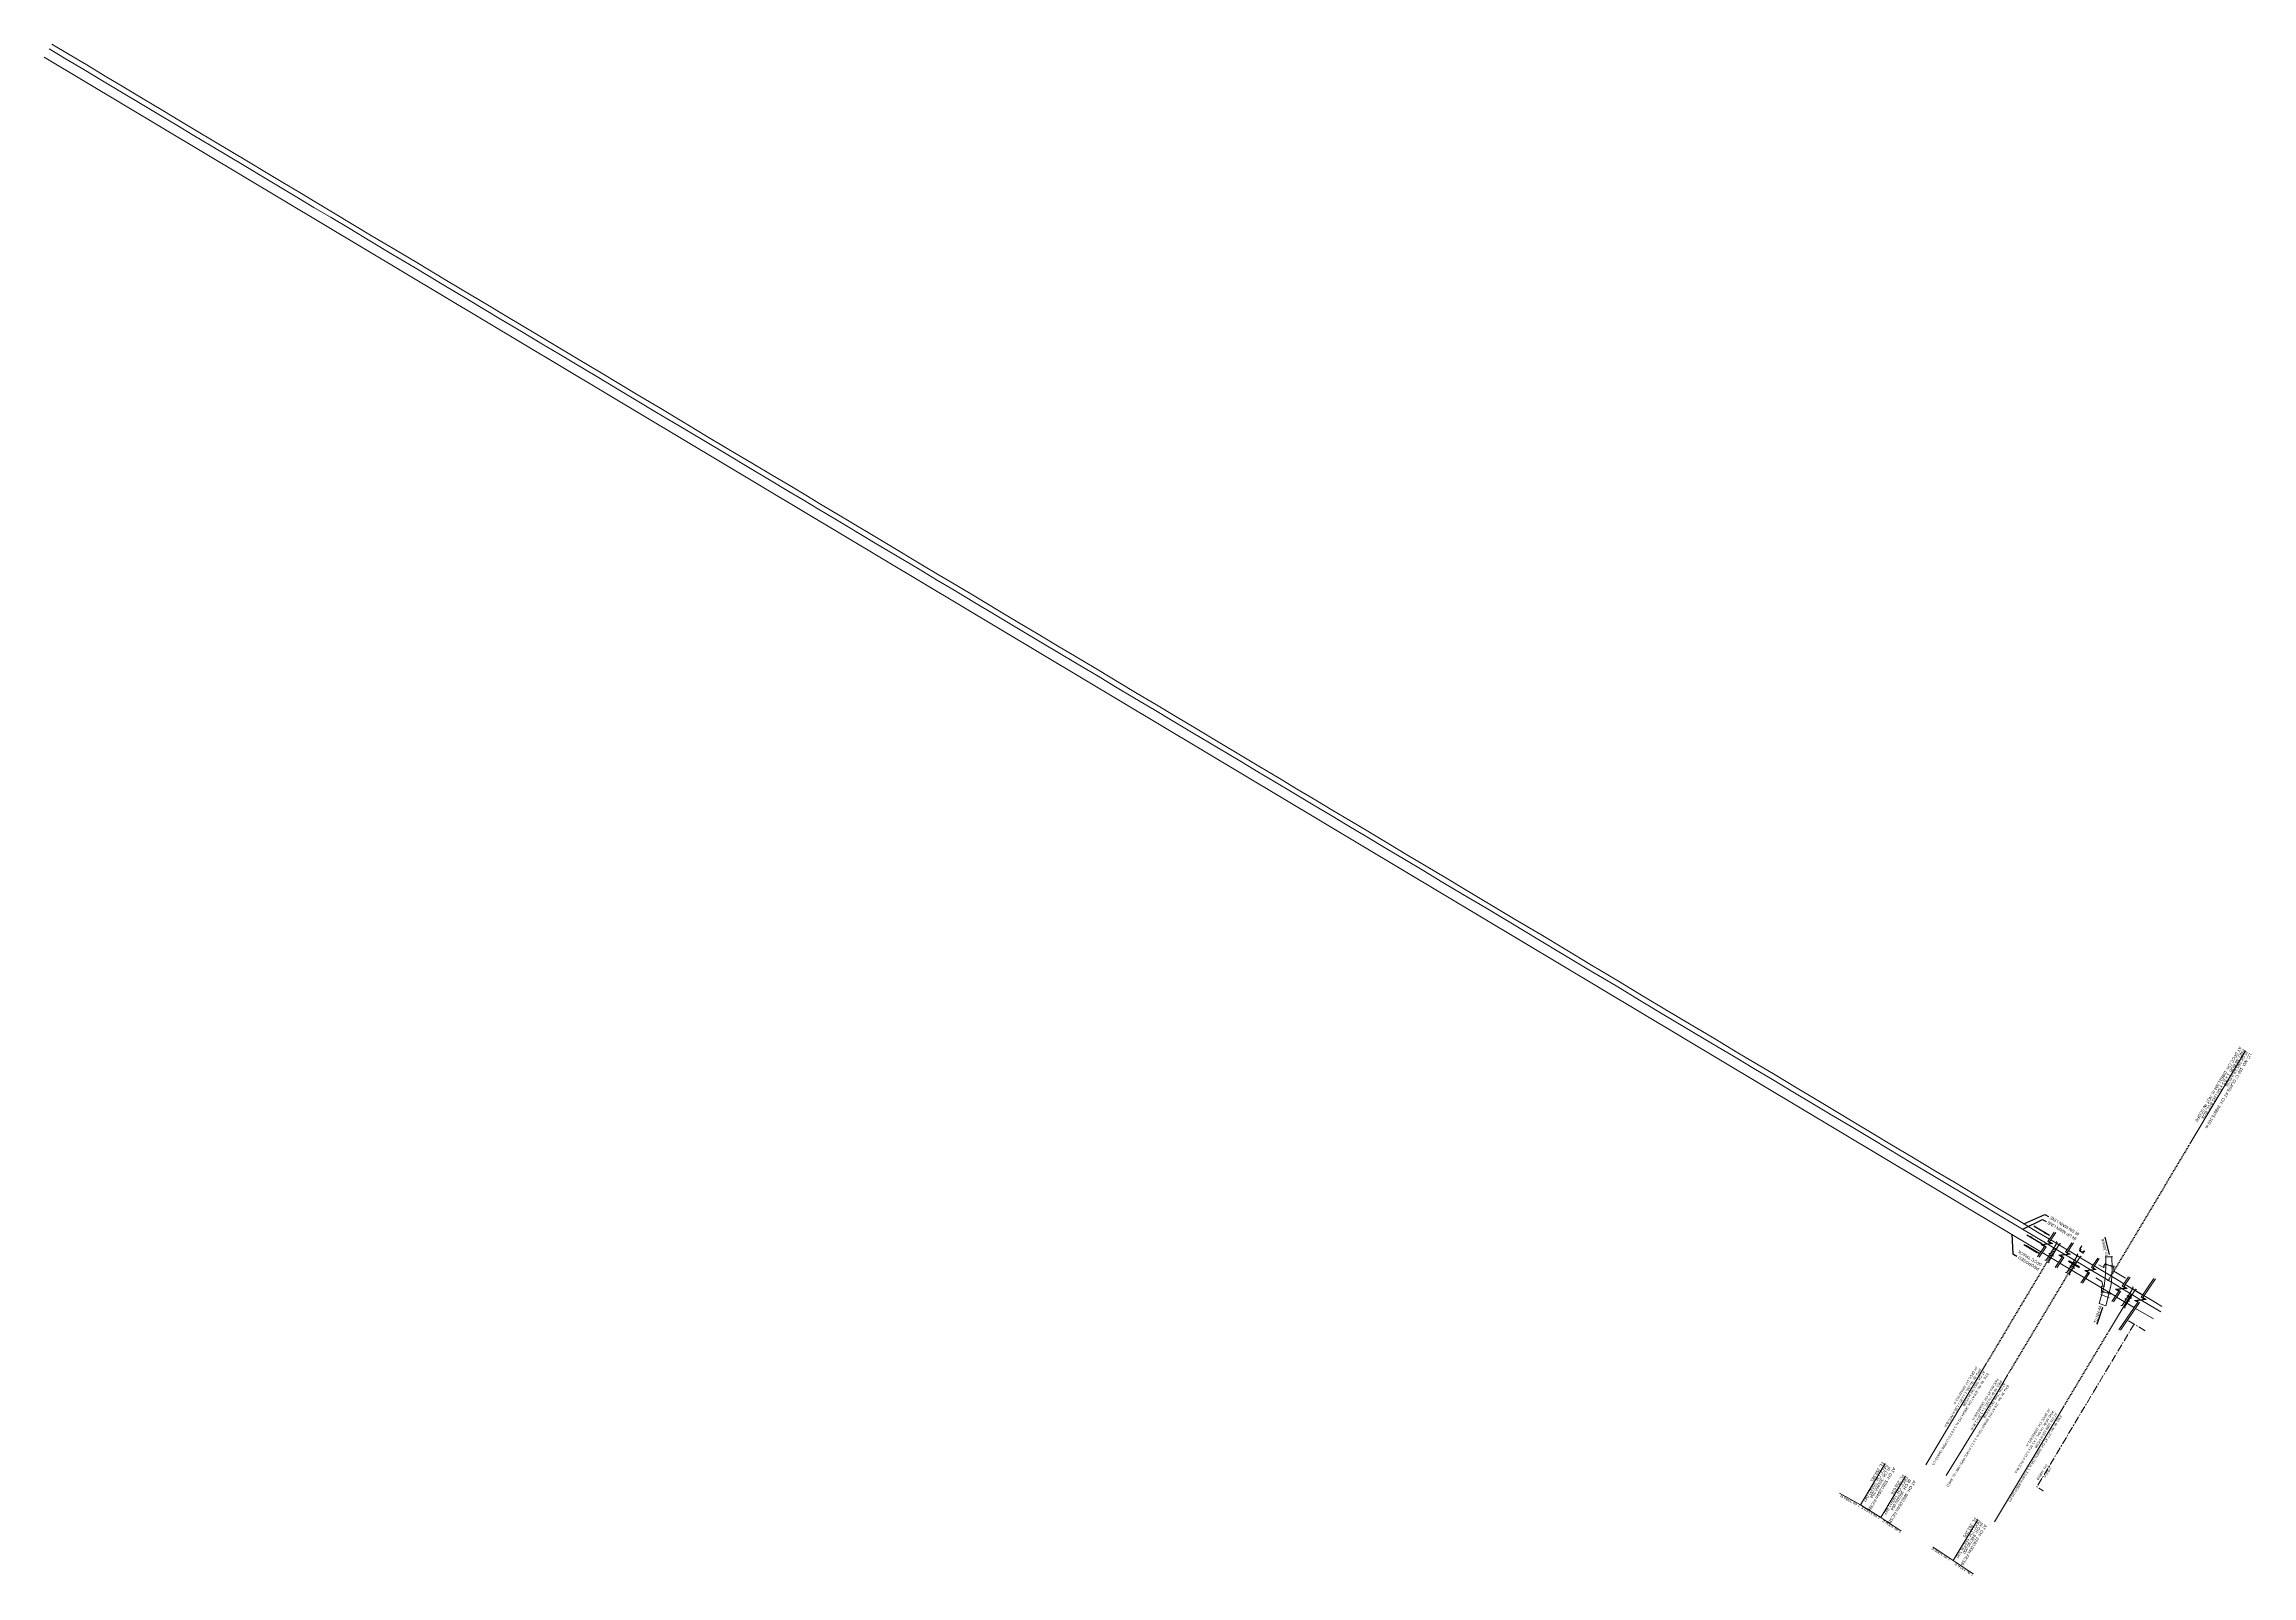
# Model space of a CAD drawing. Header units: metres. Extents: x 597821 to 610090, y 3402206 to 3407451.
# Drawn here: x 597821 to 599660, y 3405299 to 3406575 of the extents above; entities that cross this region are included whole.
import ezdxf
from ezdxf.enums import TextEntityAlignment as Align

# ---------------------------------------------------------------- set-up
doc = ezdxf.new("R2010")
doc.units = ezdxf.units.M
doc.header["$MEASUREMENT"] = 0
doc.linetypes.add('CENTER', pattern=[2, 1.25, -0.25, 0.25, -0.25])
doc.linetypes.add('DOT', pattern=[0.25, 0, -0.25])
for name, color, linetype, lineweight in [('Arch', 7, 'Continuous', 0), ('BRIDGE DETAILS PLAN', 7, 'Continuous', 0), ('Cart Track', 34, 'Continuous', 0), ('CL OF RAILWAYTRACK', 7, 'Continuous', 30), ('Culvert Parapet', 7, 'Continuous', 0), ('DFCC BOUNDARY', 6, 'CENTER', 0), ('Existing IR Track', 143, 'Continuous', 0), ('Gate', 7, 'Continuous', 0), ('Grill', 7, 'Continuous', 0), ('LC DETAILS IN PLAN', 7, 'Continuous', 0), ('Pavers', 7, 'Continuous', 0), ('PROPOSED DFCC TRACK', 1, 'Continuous', 0), ('PROPOSED GRADES IN PLAN', 10, 'Continuous', 0), ('Wing Wall', 7, 'Continuous', 0)]:
    doc.layers.add(name, color=color, linetype=linetype, lineweight=lineweight)
doc.layers.add('Existing Railway Boundary', color=7, linetype='CENTER')
doc.styles.add('ARIAL', font='arial.ttf')
doc.styles.get("Standard").update_dxf_attribs({"font": 'arial.ttf'})
doc.styles.add('Style-Arial', font='arial.ttf')
doc.dimstyles.new('ISO-25', dxfattribs={"dimtxt": 2.5, "dimasz": 2.5, "dimexe": 1.25, "dimexo": 0.625, "dimtad": 1, "dimtxsty": 'Standard', "dimcen": 2.5, "dimadec": 0, "dimazin": 0, "dimtfac": 1, "dimtmove": 0, "dimatfit": 3, "dimfxl": 1, "dimarcsym": 0})

# ---------------------------------------------------------------- blocks, each defined once
blk = doc.blocks.new('GT')
at = {"layer": 'Gate'}
for p, q in [((-0.5, -0.5), (-0.5, 0.5)), ((-0.5, 0.5), (0.5, -0.5)), ((0.5, 0.5), (0.5, -0.5))]:
    blk.add_line(p, q, dxfattribs=at)
blk.add_lwpolyline([(0.5, 0.5), (-0.5, -0.5)], dxfattribs=at)

msp = doc.modelspace()

# ---------------------------------------------------------------- linework, layer by layer
at = {"layer": 'Arch'}
msp.add_polyline3d([(599534.4294, 3405533.0559, 262.5462), (599541.4118, 3405530.4515, 262.5442)], dxfattribs=at)
at = {"layer": 'BRIDGE DETAILS PLAN', "linetype": 'DOT', "lineweight": 13, "ltscale": 5, "flags": 128}
for points in [[(599496.2067, 3405571.4264), (599439.1559, 3405475.9428)], [(599513.5156, 3405561.0766), (599456.8988, 3405466.3935)], [(599540.7007, 3405502.0131), (599540.7007, 3405502.0131), (599503.7979, 3405440.4717)]]:
    msp.add_lwpolyline(points, dxfattribs=at)
at = {"layer": 'BRIDGE DETAILS PLAN', "lineweight": 13, "flags": 128}
for points in [[(599559.5218, 3405533.5518), (599540.7007, 3405502.0131)], [(599439.1559, 3405475.9428), (599388.5822, 3405391.2998)], [(599456.8988, 3405466.3935), (599449.5222, 3405454.0572)], [(599449.5222, 3405454.0572), (599405.4823, 3405382.3646)], [(599503.7979, 3405440.4717), (599445.7805, 3405343.7182)]]:
    msp.add_lwpolyline(points, dxfattribs=at)
at = {"layer": 'CL OF RAILWAYTRACK', "linetype": 'Continuous', "lineweight": 13, "flags": 128}
for points in [[(599495.5085, 3405585.196), (599490.2571, 3405577.3569), (599492.9966, 3405575.7901), (599484.7192, 3405574.7506), (599487.4587, 3405573.1838), (599481.5424, 3405564.5882)], [(599496.8714, 3405584.9446), (599491.6201, 3405577.1055), (599494.3596, 3405575.5386), (599486.0821, 3405574.4992), (599488.8216, 3405572.9324), (599482.9053, 3405564.3367)], [(599510.2999, 3405576.352), (599505.0486, 3405568.5129), (599507.7881, 3405566.9461), (599499.5106, 3405565.9066), (599502.2501, 3405564.3398), (599496.3338, 3405555.7442)], [(599511.6629, 3405576.1006), (599506.4115, 3405568.2615), (599509.151, 3405566.6947), (599500.8736, 3405565.6552), (599503.6131, 3405564.0884), (599497.6968, 3405555.4927)], [(599531.7387, 3405563.5332), (599526.4873, 3405555.6941), (599529.2268, 3405554.1272), (599520.9494, 3405553.0878), (599523.6889, 3405551.521), (599517.7726, 3405542.9253)], [(599533.1016, 3405563.2817), (599527.8503, 3405555.4426), (599530.5898, 3405553.8758), (599522.3123, 3405552.8364), (599525.0519, 3405551.2695), (599519.1356, 3405542.6739)], [(599557.4193, 3405547.9589), (599552.168, 3405540.1198), (599554.9075, 3405538.553), (599546.63, 3405537.5135), (599549.3696, 3405535.9467), (599543.4533, 3405527.3511)], [(599558.7823, 3405547.7075), (599553.531, 3405539.8684), (599556.2705, 3405538.3015), (599547.993, 3405537.2621), (599550.7325, 3405535.6953), (599544.8162, 3405527.0996)], [(599578.6, 3405546.4963), (599568.0973, 3405530.8182), (599570.8368, 3405529.2513), (599562.5594, 3405528.2119), (599565.2989, 3405526.645), (599549.4403, 3405503.6044)], [(599579.963, 3405546.2449), (599569.4603, 3405530.5667), (599572.1998, 3405528.9999), (599563.9223, 3405527.9604), (599566.6619, 3405526.3936), (599550.8032, 3405503.353)]]:
    msp.add_lwpolyline(points, dxfattribs=at)
at = {"layer": 'Culvert Parapet'}
for points in [[(599516.489, 3405569.5115, 261.3115), (599519.6222, 3405567.6683, 261.3385), (599519.8358, 3405567.9501, 261.3235), (599516.7026, 3405569.7933, 261.3235)], [(599516.0224, 3405555.5994, 261.2426), (599507.4418, 3405560.6509, 261.2995), (599507.9338, 3405561.2923, 261.3015), (599516.5145, 3405556.2407, 261.3015)], [(599556.2171, 3405531.9929, 261.0076), (599559.6698, 3405529.9008, 261.0316), (599559.849, 3405530.2868, 261.0336), (599556.3962, 3405532.379, 261.0336)]]:
    msp.add_polyline3d(points, close=True, dxfattribs=at)
at = {"layer": 'DFCC BOUNDARY', "lineweight": 20, "ltscale": 5, "flags": 128}
msp.add_lwpolyline([(599562.0573, 3405508.4783), (599481.0282, 3405372.8945), (599486.3865, 3405369.6915), (599486.577, 3405369.5776)], dxfattribs=at)
at = {"layer": 'Existing IR Track', "color": 0, "lineweight": 20, "flags": 128}
for points in [[(599489.623, 3405575.3664), (599480.8155, 3405580.6329), (599465.0303, 3405590.0716), (599446.4435, 3405601.1768), (599427.9396, 3405612.2357), (599409.6187, 3405623.1792), (599394.4149, 3405632.2635), (599376.0915, 3405643.2135), (599357.7665, 3405654.1643), (599342.9536, 3405663.0441), (599326.2467, 3405673.0589), (599310.0965, 3405682.7108), (599295.0083, 3405691.728), (599277.7355, 3405702.0773), (599260.7715, 3405712.2416), (599245.1996, 3405721.5427), (599229.6285, 3405730.8433), (599209.5205, 3405742.86), (599189.4388, 3405754.861), (599170.2613, 3405766.3234), (599151.3444, 3405777.6301), (599130.3823, 3405790.2313), (599107.75, 3405803.8003), (599085.5493, 3405817.1105), (599065.2568, 3405829.2629), (599044.0781, 3405841.9461), (599021.8131, 3405855.2798), (599002.4769, 3405866.8596), (598986.186, 3405876.5813), (598970.1769, 3405886.135), (598954.3631, 3405895.5907), (598938.7793, 3405904.9091), (598922.6057, 3405914.5951), (598906.3461, 3405924.3326), (598892.1922, 3405932.7835), (598877.9496, 3405941.2881), (598861.953, 3405950.8334), (598846.0574, 3405960.3193), (598831.9453, 3405968.7582), (598818.2505, 3405976.9475), (598797.8532, 3405989.1373), (598778.0076, 3406000.9973), (598761.4234, 3406010.9008), (598745.3716, 3406020.4862), (598729.0988, 3406030.1924), (598713.3853, 3406039.5649), (598697.3294, 3406049.1649), (598681.46, 3406058.6508), (598664.0176, 3406069.0816), (598646.3759, 3406079.6288), (598629.6697, 3406089.6031), (598612.971, 3406099.5729), (598595.9166, 3406109.7981), (598578.9367, 3406119.9787), (598564.2078, 3406128.7818), (598549.5944, 3406137.516), (598531.3006, 3406148.4454), (598513.1118, 3406159.312), (598489.1401, 3406173.6549), (598480.7119, 3406178.6976), (598465.7012, 3406187.6767), (598453.0334, 3406195.2519), (598441.0665, 3406202.4079), (598424.8456, 3406212.0538), (598407.8308, 3406222.1719), (598388.791, 3406233.5447), (598368.7512, 3406245.5149), (598349.6609, 3406256.9346), (598330.8143, 3406268.2086), (598314.5822, 3406277.9227), (598298.1399, 3406287.7625), (598281.0314, 3406298.0008), (598263.3615, 3406308.5749), (598249.4337, 3406316.9062), (598235.3774, 3406325.3144), (598218.228, 3406335.5746), (598200.923, 3406345.9279), (598187.5462, 3406353.9289), (598174.059, 3406361.9959), (598152.1835, 3406375.1052), (598129.8139, 3406388.5105), (598110.9109, 3406399.8143), (598091.9247, 3406411.1679), (598075.5291, 3406421.0084), (598059.6561, 3406430.5352), (598045.4119, 3406439.0553), (598031.2106, 3406447.5497), (598017.2136, 3406455.927), (598003.4682, 3406464.1538), (597988.6509, 3406473.0431), (597974.1777, 3406481.7261), (597959.7099, 3406490.3655), (597944.8176, 3406499.2587), (597931.1891, 3406507.4377), (597917.5423, 3406515.6277), (597900.8996, 3406525.5773), (597884.9083, 3406535.1375), (597869.227, 3406544.5433), (597853.6651, 3406553.8774), (597839.0073, 3406562.6463), (597824.7127, 3406571.1979)], [(599491.5386, 3405579.27), (599483.0459, 3405584.3578), (599467.0754, 3405593.9254), (599448.6922, 3405604.9309), (599430.2412, 3405615.9769), (599411.8643, 3405626.9321), (599396.6204, 3405636.0196), (599378.3353, 3405646.9611), (599359.9159, 3405657.9858), (599345.1989, 3405666.7981), (599328.4896, 3405676.8066), (599312.3501, 3405686.4738), (599297.03, 3405695.6502), (599279.9905, 3405705.8455), (599262.9042, 3405716.0687), (599247.4564, 3405725.3107), (599231.9367, 3405734.5957), (599211.791, 3405746.6519), (599191.6163, 3405758.7254), (599172.5356, 3405770.1255), (599153.7913, 3405781.3245), (599132.3987, 3405794.1825), (599110.0366, 3405807.6203), (599087.9984, 3405820.8636), (599067.7049, 3405833.0167), (599046.3494, 3405845.7437), (599024.0843, 3405859.0774), (599004.7384, 3405870.601), (598988.4269, 3405880.3289), (598972.1611, 3405890.0296), (598956.6039, 3405899.3332), (598940.9385, 3405908.7016), (598924.8406, 3405918.3314), (598908.6343, 3405928.0261), (598894.4292, 3405936.5219), (598880.2166, 3405945.0221), (598864.2047, 3405954.5951), (598848.175, 3405964.1788), (598834.2069, 3405972.5368), (598820.3218, 3405980.8451), (598800.1259, 3405992.9347), (598780.0078, 3406004.9776), (598763.7053, 3406014.7133), (598747.4387, 3406024.4276), (598731.3814, 3406034.0093), (598715.363, 3406043.5678), (598699.6244, 3406052.9984), (598683.8513, 3406062.4496), (598666.3146, 3406072.9202), (598648.7534, 3406083.4053), (598631.9645, 3406093.4383), (598615.2213, 3406103.444), (598598.2076, 3406113.6288), (598581.1533, 3406123.838), (598566.4898, 3406132.5971), (598551.9419, 3406141.2871), (598533.6053, 3406152.2939), (598515.5682, 3406163.1212), (598491.4527, 3406177.5217), (598467.5782, 3406191.762), (598455.3302, 3406199.0871), (598443.2267, 3406206.3255), (598427.1449, 3406215.8963), (598411.4893, 3406225.2134), (598391.1009, 3406237.4044), (598371.1573, 3406249.3299), (598351.9718, 3406260.7973), (598332.9522, 3406272.1656), (598316.8902, 3406281.7801), (598300.8078, 3406291.4068), (598283.3344, 3406301.8513), (598265.6327, 3406312.4322), (598251.735, 3406320.7514), (598237.6864, 3406329.1608), (598220.538, 3406339.4342), (598203.4274, 3406349.6848), (598189.8631, 3406357.8008), (598176.4703, 3406365.8141), (598154.4884, 3406378.9598), (598132.3989, 3406392.1697), (598113.2085, 3406403.6533), (598093.9895, 3406415.1541), (598077.8256, 3406424.8481), (598061.7822, 3406434.4699), (598047.7132, 3406442.8996), (598033.5492, 3406451.386), (598019.5125, 3406459.7705), (598005.4929, 3406468.1446), (597990.9355, 3406476.8622), (597976.4757, 3406485.5215), (597961.9999, 3406494.1913), (597947.4294, 3406502.9179), (597933.482, 3406511.2711), (597919.4684, 3406519.664), (597903.1896, 3406529.4025), (597886.9588, 3406539.1122), (597871.5176, 3406548.3725), (597856.0268, 3406557.6624), (597841.2969, 3406566.4729), (597826.9995, 3406575.0246)], [(599504.4092, 3405566.5218), (599496.8851, 3405571.0241), (599490.2071, 3405575.0172)], [(599506.324, 3405570.4169), (599499.0473, 3405574.7717), (599492.6315, 3405578.6153)], [(599527.7573, 3405557.5899), (599516.0352, 3405564.6051), (599507.4171, 3405569.7626)], [(599525.8343, 3405553.7012), (599513.8138, 3405560.8941), (599504.9929, 3405566.1725)], [(599551.8143, 3405538.1645), (599547.3524, 3405540.8319), (599526.4154, 3405553.3516)], [(599553.5526, 3405542.1867), (599549.5811, 3405544.5568), (599528.847, 3405556.9305)], [(599567.4333, 3405528.8239), (599563.8895, 3405530.9459), (599552.3985, 3405537.8153)], [(599569.3801, 3405532.7331), (599566.1343, 3405534.6781), (599554.6466, 3405541.5338)], [(599585.2102, 3405523.2384), (599579.9354, 3405526.3811), (599562.5916, 3405536.774), (599560.5922, 3405537.9721)], [(599584.3132, 3405518.7097), (599580.2136, 3405521.159), (599567.9949, 3405528.4718)]]:
    msp.add_lwpolyline(points, dxfattribs=at)
at = {"layer": 'Existing Railway Boundary', "lineweight": 20, "ltscale": 5, "flags": 128}
msp.add_lwpolyline([(599571.3963, 3405502.9881), (599556.5754, 3405511.7392)], dxfattribs=at)
at = {"layer": 'Grill'}
for points in [[(599537.953, 3405558.5453, 262.6941), (599536.6244, 3405556.866, 261.3045), (599537.4471, 3405556.3209, 261.2725), (599536.8272, 3405555.8578, 261.3705), (599536.5311, 3405555.7709, 260.8897), (599532.7718, 3405558.0041, 261.3524)], [(599554.8422, 3405546.7441, 260.7137), (599545.3044, 3405552.6774, 261.3595), (599545.2852, 3405556.2271, 262.6851)], [(599534.8109, 3405535.7407, 262.5432), (599535.0268, 3405540.1436, 261.4745), (599535.9511, 3405539.9371, 261.7034), (599536.0468, 3405540.8991, 261.5795), (599535.2228, 3405543.961, 261.3055), (599530.114, 3405547.1687, 261.7935)]]:
    msp.add_polyline3d(points, dxfattribs=at)
at = {"layer": 'LC DETAILS IN PLAN', "lineweight": 13, "flags": 128}
msp.add_lwpolyline([(599608.5864, 3405658.6178), (599654.9606, 3405736.221)], dxfattribs=at)
at = {"layer": 'LC DETAILS IN PLAN', "linetype": 'DOT', "lineweight": 13, "ltscale": 5, "flags": 128}
msp.add_lwpolyline([(599540.6096, 3405544.8644), (599608.5864, 3405658.6178)], dxfattribs=at)
at = {"layer": 'Pavers'}
msp.add_polyline3d([(599533.0995, 3405525.549, 261.1466), (599538.4181, 3405523.8475, 261.2635), (599542.3923, 3405539.1266, 261.7124), (599543.2619, 3405543.5423, 261.6914), (599543.6804, 3405555.1604, 261.6914), (599543.6371, 3405564.6416, 261.4975), (599538.5202, 3405564.5117, 261.4795), (599538.4009, 3405555.8943, 261.6494), (599538.0329, 3405546.6732, 261.7244), (599537.2714, 3405540.3183, 261.7444)], close=True, dxfattribs=at)
for p in [(599538.4006, 3405555.8944, 261.649), (599538.5206, 3405564.5114, 261.479), (599543.6376, 3405564.6414, 261.497), (599543.6806, 3405555.1604, 261.691), (599537.2716, 3405540.3184, 261.744), (599538.0326, 3405546.6734, 261.724), (599542.3926, 3405539.1264, 261.712), (599543.2616, 3405543.5424, 261.691)]:
    msp.add_point(p, dxfattribs=at)
at = {"layer": 'PROPOSED DFCC TRACK', "linetype": 'Continuous', "lineweight": 0, "flags": 128}
for points in [[(599484.4482, 3405568.81), (597820.5543, 3406564.2393)], [(599499.2372, 3405559.9625), (599485.5363, 3405568.1591)], [(599520.6726, 3405547.1387), (599500.3252, 3405559.3116)], [(599546.456, 3405531.7137), (599521.7606, 3405546.4878)], [(599562.2741, 3405522.2505), (599547.544, 3405531.0628)], [(599578.1235, 3405512.7618), (599563.3589, 3405521.5948)]]:
    msp.add_lwpolyline(points, dxfattribs=at)
at = {"layer": 'PROPOSED DFCC TRACK', "color": 0, "linetype": 'Continuous', "flags": 128}
for points, elevation in [([(599491.1383, 3405567.4376), (599492.3744, 3405567.4213), (599497.9938, 3405576.5907), (599497.4149, 3405577.4698)], -0.0005), ([(599494.9953, 3405565.1681), (599494.4197, 3405566.2622), (599500.039, 3405575.4316), (599501.0851, 3405575.3149)], 0.0005), ([(599508.4471, 3405557.0877), (599509.6832, 3405557.0714), (599515.3026, 3405566.2409), (599514.7238, 3405567.1199)], -0.0005), ([(599512.3042, 3405554.8183), (599511.7285, 3405555.9123), (599517.3479, 3405565.0817), (599518.3939, 3405564.965)], 0.0005), ([(599554.4534, 3405529.563), (599555.6895, 3405529.5467), (599561.3089, 3405538.7161), (599560.7301, 3405539.5952)], -0.0005), ([(599558.3105, 3405527.2935), (599557.7348, 3405528.3875), (599563.3542, 3405537.557), (599564.4002, 3405537.4402)], 0.0005)]:
    msp.add_lwpolyline(points, dxfattribs=dict(at, elevation=elevation))
at = {"layer": 'PROPOSED DFCC TRACK', "linetype": 'Continuous', "flags": 128}
for points, elevation in [([(599492.3744, 3405567.4213), (599488.7543, 3405561.7775), (599487.7104, 3405561.9111)], -0.0005), ([(599509.6832, 3405557.0714), (599506.0632, 3405551.4276), (599505.0192, 3405551.5612)], -0.0005), ([(599511.7285, 3405555.9123), (599508.1195, 3405550.1416), (599508.6966, 3405549.2614)], 0.0005), ([(599555.6895, 3405529.5467), (599552.0695, 3405523.9029), (599551.0255, 3405524.0365)], -0.0005), ([(599557.7348, 3405528.3875), (599554.1258, 3405522.6168), (599554.7029, 3405521.7366)], 0.0005)]:
    msp.add_lwpolyline(points, dxfattribs=dict(at, elevation=elevation))
at = {"layer": 'PROPOSED DFCC TRACK', "linetype": 'Continuous', "lineweight": 0, "elevation": 0.0005, "flags": 128}
msp.add_lwpolyline([(599494.4197, 3405566.2622), (599490.8107, 3405560.4914), (599491.3878, 3405559.6113)], dxfattribs=at)
at = {"layer": 'PROPOSED GRADES IN PLAN', "color": 1, "linetype": 'Continuous', "lineweight": 0}
for p, q in [((599354.6265, 3405392.2311), (599334.0908, 3405357.905)), ((599334.0908, 3405357.905), (599316.6834, 3405367.7529)), ((599371.6873, 3405381.7941), (599351.1516, 3405347.468)), ((599431.9196, 3405345.7909), (599411.3839, 3405311.4648))]:
    msp.add_line(p, q, dxfattribs=at)
at = {"layer": 'PROPOSED GRADES IN PLAN', "color": 1, "linetype": 'Continuous', "lineweight": 0, "flags": 128}
for points in [[(599367.7736, 3405336.3456), (599351.1516, 3405347.468), (599334.0908, 3405357.905)], [(599428.1013, 3405300.4861), (599411.3839, 3405311.4648), (599394.7618, 3405322.5871)]]:
    msp.add_lwpolyline(points, dxfattribs=at)
at = {"layer": 'Wing Wall'}
for points in [[(599516.7846, 3405569.7895, 260.4478), (599517.5605, 3405569.342, 260.4308), (599517.6796, 3405570.8123, 260.0429), (599516.9792, 3405571.2163, 260.0739)], [(599521.1352, 3405569.2133, 260.0579), (599520.5986, 3405569.5826, 260.0889), (599519.0084, 3405568.5314, 260.4368), (599519.545, 3405568.1621, 260.4058)]]:
    msp.add_polyline3d(points, close=True, dxfattribs=at)
msp.add_polyline3d([(599518.3597, 3405573.748, 260.6217), (599518.4245, 3405573.4177, 260.5618), (599517.8432, 3405572.4442, 260.5308), (599517.2149, 3405571.0712, 260.0409), (599516.9792, 3405571.2163, 260.0739), (599517.7568, 3405572.6082, 260.5687), (599518.3597, 3405573.748, 260.6217)], dxfattribs=at)

# ---------------------------------------------------------------- block references
at = {"layer": 'Gate', "yscale": 0.9997078268804608}
for p, xscale, zscale, rotation in [((599541.6191, 3405557.3862, 156.3202), 7.689950217893107, 7.689950217893107, 162.0500754599327), ((599538.5092, 3405534.8796, 156.3202), 7.594365834145663, 7.594365834145663, 347.0500754602839)]:
    msp.add_blockref('GT', p, dxfattribs=dict(at, xscale=xscale, zscale=zscale, rotation=rotation))

# ---------------------------------------------------------------- texts
at = {"layer": 'BRIDGE DETAILS PLAN', "style": 'ARIAL'}
for s, p in [('AT CH: 2485.109 m F/CSB', (599655.4956, 3405735.9571)), ('EXG. Br. No. 379 AT CH: 349544.742 m, 1 x 0.3 m CI PIPE (349/15-17)', (599439.3159, 3405467.9574)), ('AT CH: 3054.742 m F/CSB', (599436.3528, 3405469.6588)), ('AT CH: 2544.732 m F/CSB', (599453.4352, 3405459.7368)), ('EXG. Br. No. 378 AT CH: 349034.732 m, 1 x 1.1 m RCC PIPE (348 / 31, 349/1)', (599456.3562, 3405458.0002)), ('EXG. Br. No. 377 AT CH: 348876.118 m, 1 X 0.60 m ARCH (25-27) ', (599500.2985, 3405432.8097)), ('AT CH: 2386.118 m F/CSB', (599496.4867, 3405434.8399))]:
    msp.add_text(s, height=2, rotation=239, dxfattribs=at).set_placement(p)
at = {"layer": 'BRIDGE DETAILS PLAN', "color": 10, "style": 'ARIAL'}
for s, p in [('PRO. Br. No.193, 1 x 1.20 x 1.35 m RCC Box', (599433.0494, 3405471.6725)), ('AT DFCC CH: 160116.512 m ', (599430.1283, 3405473.4092)), ('PRO. MI Br. No.192, 1 x 1.20 x 1.35 m ', (599450.3912, 3405461.8639)), ('RCC Box AT CH: 159606.506 m ', (599447.6978, 3405463.3611)), ('PRO. MI Br. No.191, 1 x 1.20 x 1.35 m RCC Box', (599493.5656, 3405436.5765)), ('AT DFCC CH: 159422.691 m ', (599490.6375, 3405438.419))]:
    msp.add_text(s, height=2, rotation=239, dxfattribs=at).set_placement(p)
at = {"layer": 'Cart Track'}
for s, rotation, p in [('To Jatana', 105.4826443, (599540.6975, 3405564.7294, 130.2668)), ('To NH-44', 73.5066604, (599530.8356, 3405508.9945, 130.2668))]:
    msp.add_text(s, height=2.5, rotation=rotation, dxfattribs=at).set_placement(p)
at = {"layer": 'DFCC BOUNDARY', "char_height": 2, "attachment_point": 4, "rotation": 238.5663087, "line_spacing_factor": 0.60036, "style": 'ARIAL'}
for s, insert in [('CH: 348500', (599489.2763, 3405391.4265)), ('178.0 m', (599492.7584, 3405389.2798))]:
    msp.add_mtext(s, dxfattribs=dict(at, insert=insert))
at = {"layer": 'Existing IR Track', "color": 7, "lineweight": -3, "style": 'ARIAL'}
for s, p in [('IR UP MAIN LINE', (599490.0097, 3405593.5067, 568.8275)), ('IR DN MAIN LINE', (599492.1309, 3405597.4866, 437.8428))]:
    msp.add_text(s, height=2.5, rotation=149, dxfattribs=at).set_placement(p, align=Align.MIDDLE_RIGHT)
at = {"layer": 'LC DETAILS IN PLAN', "color": 10, "style": 'Style-Arial'}
for s, p in [('AT DFCC CH: 159521.684 m, NOT IN SCOPE', (599649.8476, 3405739.9705)), ('PRO. MI RUB  1 x 5.5 x 5m LHS RCC BOX', (599652.4819, 3405737.9699))]:
    msp.add_text(s, height=2.5, rotation=239, dxfattribs=at).set_placement(p)
at = {"layer": 'LC DETAILS IN PLAN', "style": 'Style-Arial'}
msp.add_text("LC. NO. 163 'C' CLASS AT CH: 348975.109 m", height=2.5, rotation=239, dxfattribs=at).set_placement((599658.2133, 3405734.3881))
at = {"layer": 'PROPOSED DFCC TRACK', "insert": (599482.1156, 3405552.9996, 418.4992), "char_height": 2.5, "width": 29.756049, "attachment_point": 1, "rotation": 149.1503304, "style": 'ARIAL'}
msp.add_mtext('PROPOSED DFCC TRACK', dxfattribs=at)
at = {"layer": 'PROPOSED GRADES IN PLAN', "color": 7, "lineweight": 0, "style": 'Style-Arial'}
for s, p in [('AT CH: 5360.284m F/CSB', (599361.358, 3405389.4297)), ('AT CH: 3850.064m F/CSB', (599378.282, 3405378.7404)), ('AT CH: 2240.00m F/CSB', (599437.4961, 3405341.957))]:
    msp.add_text(s, height=2.5, rotation=239.0759037, dxfattribs=at).set_placement(p)
at = {"layer": 'PROPOSED GRADES IN PLAN', "color": 1, "lineweight": 0, "char_height": 2.5, "attachment_point": 4, "rotation": 239.1099064, "line_spacing_factor": 0.84, "style": 'Style-Arial'}
for s, insert in [('DFCC CH: 162422.047\\PFL: 259.381', (599354.269, 3405392.4451)), ('DFCC CH: 160911.842\\PFL: 259.674', (599371.3297, 3405382.008)), ('DFCC CH: 159276.590\\PFL: 261.295', (599431.5621, 3405346.0048))]:
    msp.add_mtext(s, dxfattribs=dict(at, insert=insert))
at = {"layer": 'PROPOSED GRADES IN PLAN', "color": 7, "lineweight": 0, "char_height": 2.5, "attachment_point": 4, "line_spacing_factor": 0.84, "style": 'Style-Arial'}
for s, insert, rotation in [('IR CH: 351850.284', (599358.241, 3405389.4902), 239.1692711), ('IR CH: 350340.064', (599375.3465, 3405379.1749), 239.0908976), ('IR CH: 348730.000', (599435.4047, 3405343.024), 239.0555497)]:
    msp.add_mtext(s, dxfattribs=dict(at, insert=insert, rotation=rotation))
at = {"layer": 'PROPOSED GRADES IN PLAN', "color": 1, "lineweight": 13, "char_height": 2.5, "line_spacing_factor": 0.72, "style": 'Style-Arial'}
for s, insert, attachment_point, rotation in [('1 IN 2099 R', (599334.3895, 3405357.9624), 7, 150.5018391), ('1 IN 5159 F', (599351.1568, 3405347.944), 7, 148.5434675), ('1 IN 1008 F', (599353.4147, 3405346.3547), 9, 146.2123691), ('1 IN 1008 F', (599409.4915, 3405313.1321), 7, 146.2123691), ('1 IN 1216 F', (599413.6566, 3405310.3711), 9, 146.7062662)]:
    msp.add_mtext(s, dxfattribs=dict(at, insert=insert, attachment_point=attachment_point, rotation=rotation))

# ---------------------------------------------------------------- leaders
at = {"layer": 'Cart Track'}
for points, override in [([(599537.6385, 3405580.9026), (599541.2023, 3405566.4224)], {"dimtxt": 3, "dimasz": 2.5, "dimgap": 0.625, "dimtad": 0, "dimdec": 3, "dimzin": 2, "dimtdec": 3}), ([(599531.3593, 3405508.4162), (599536.0045, 3405522.5866)], {"dimtxt": 3, "dimasz": 3, "dimgap": 0.625, "dimtad": 0, "dimdec": 3, "dimzin": 2, "dimtdec": 3})]:
    msp.add_leader(points, dimstyle='ISO-25', override=override, dxfattribs=at)
at = {"layer": 'Existing IR Track', "color": 7, "lineweight": -3}
for points, override in [([(599469.3033, 3405587.5072, 261.9693), (599485.8013, 3405595.7598, 261.9693), (599488.7605, 3405593.9773, 261.9693)], {"dimtxt": 3, "dimasz": 2.5, "dimgap": 0.625, "dimtad": 0, "dimdec": 3, "dimzin": 2, "dimtdec": 3}), ([(599470.1922, 3405592.0628, 130.9847), (599487.8279, 3405599.9262, 130.9847), (599490.7871, 3405598.1437, 130.9847)], {"dimtxt": 3, "dimasz": 2.5, "dimgap": 0.625, "dimtad": 0, "dimdec": 3, "dimzin": 2, "dimtdec": 3}), ([(599491.5538, 3405582.2816), (599478.6616, 3405589.9991)], {"dimtxt": 3, "dimasz": 5, "dimtad": 0, "dimdec": 3, "dimzin": 2, "dimtdec": 3}), ([(599472.6634, 3405582.9976), (599485.5877, 3405575.2593)], {"dimtxt": 3, "dimasz": 5, "dimtad": 0, "dimdec": 3, "dimzin": 2, "dimtdec": 3})]:
    msp.add_leader(points, dimstyle='ISO-25', override=override, dxfattribs=at)
at = {"layer": 'PROPOSED DFCC TRACK', "color": 10, "linetype": 'Continuous', "lineweight": -3, "ltscale": 5}
msp.add_leader([(599460.0781, 3405583.3895), (599461.0966, 3405566.9821), (599464.4452, 3405564.9859)], dimstyle='ISO-25', override={"dimtxt": 3, "dimasz": 2.5, "dimgap": 0.625, "dimtad": 0, "dimdec": 3, "dimzin": 2, "dimtdec": 3}, dxfattribs=at)
at = {"layer": 'PROPOSED DFCC TRACK', "linetype": 'Continuous', "lineweight": 0}
for points in [[(599470.2526, 3405574.8519), (599481.448, 3405568.1421)], [(599482.9755, 3405567.2287), (599471.7801, 3405573.9386)]]:
    msp.add_leader(points, dimstyle='ISO-25', override={"dimtxt": 3, "dimasz": 5, "dimtad": 0, "dimdec": 3, "dimzin": 2, "dimtdec": 3}, dxfattribs=at)

doc.saveas('drawing.dxf')
